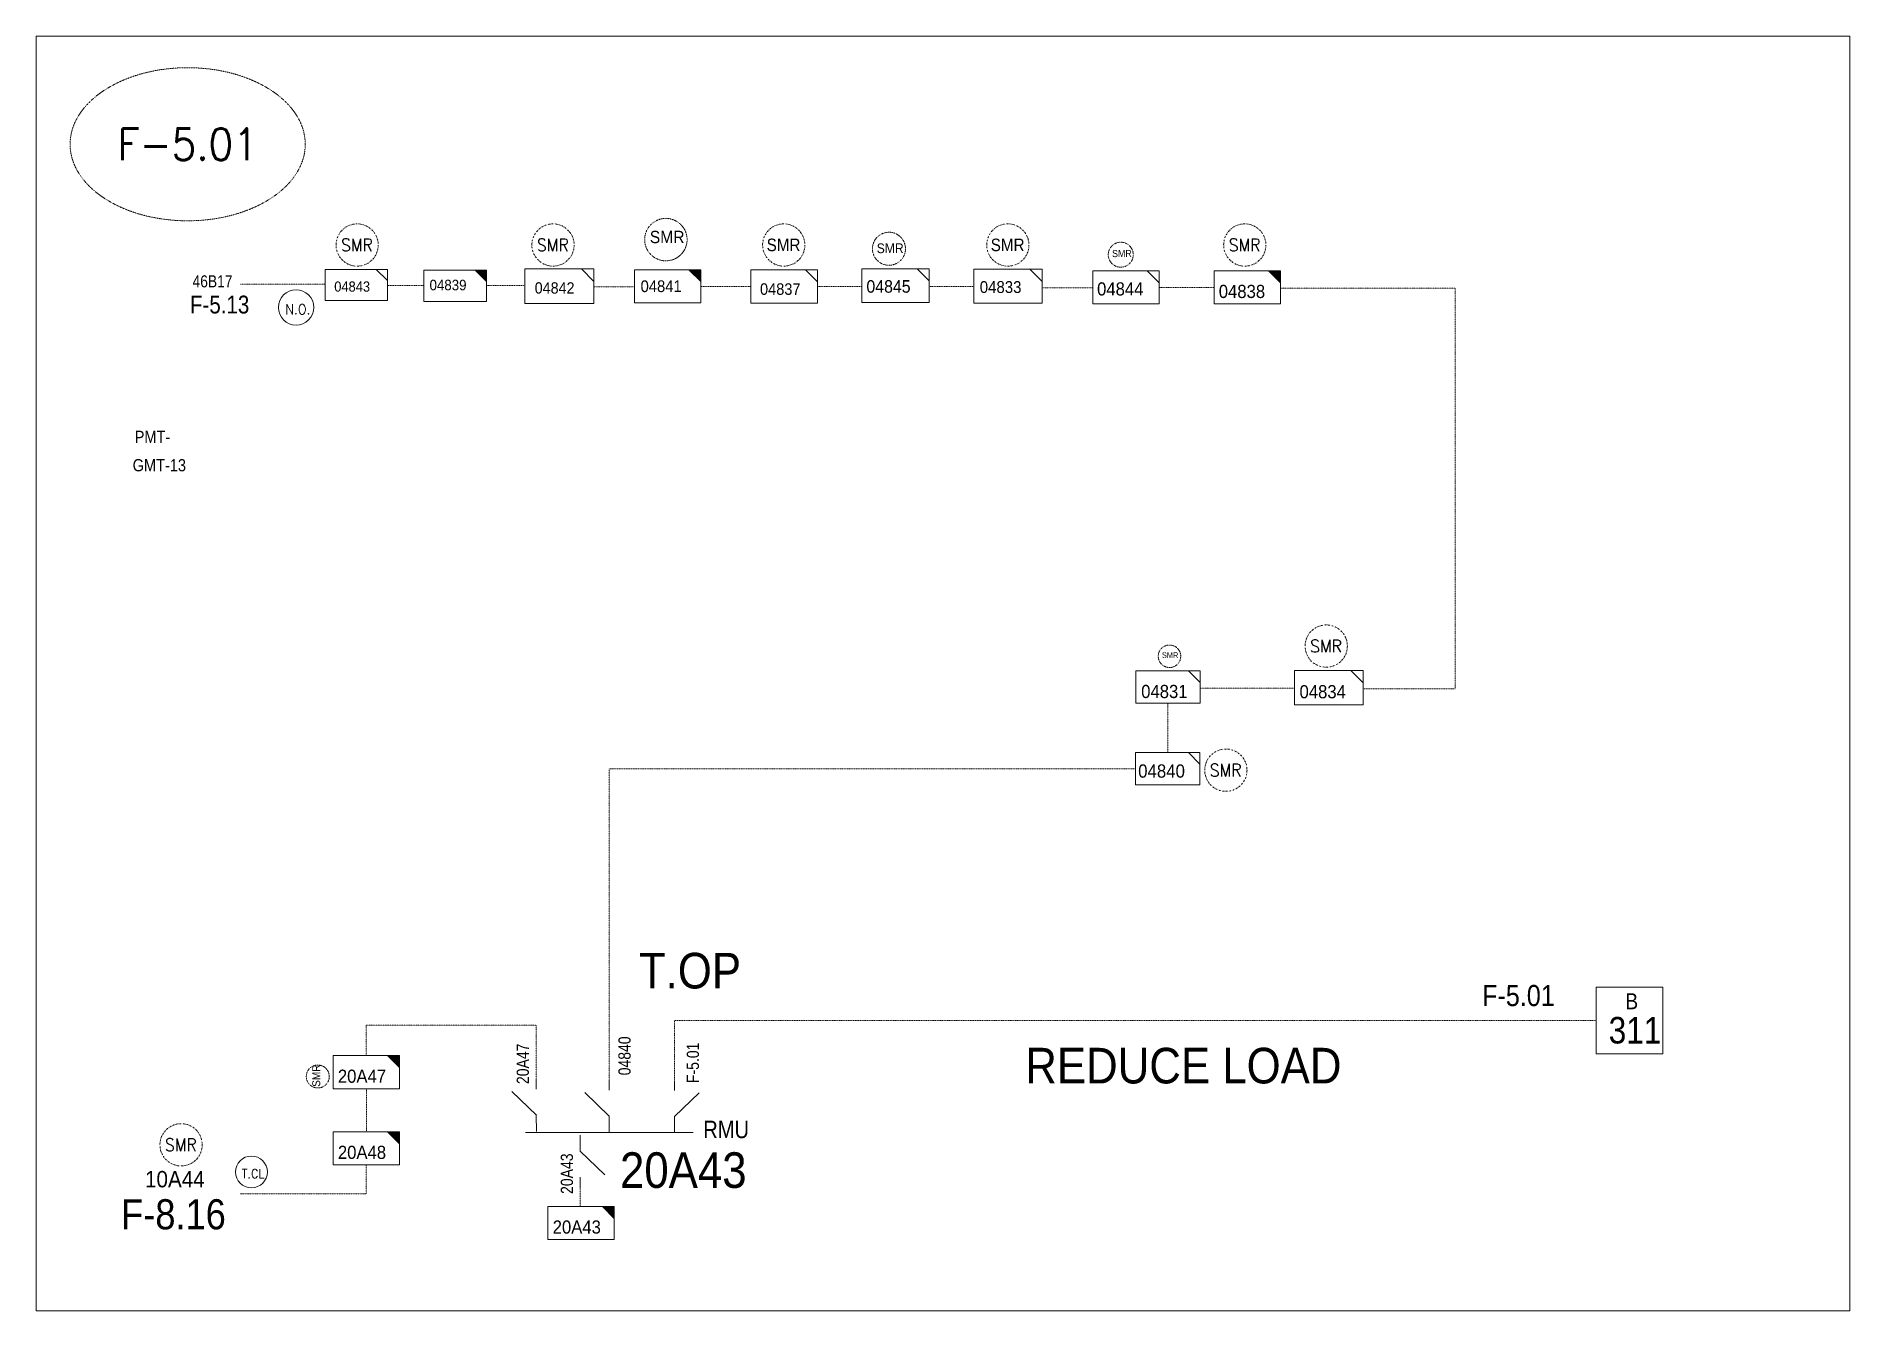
# Model space of a CAD drawing. Header units: metres. Extents: x 65984 to 144644, y -19036 to 23726.
# Drawn here: x 102976 to 103856, y 14701 to 15320 of the extents above; entities that cross this region are included whole.
import ezdxf
from ezdxf.enums import TextEntityAlignment as Align

# ---------------------------------------------------------------- set-up
doc = ezdxf.new("R2010")
doc.units = ezdxf.units.M
doc.header["$MEASUREMENT"] = 0
doc.linetypes.add('DGN Style 3', pattern=[0.013877, 0, -0.013877])
doc.linetypes.add('DGN Style 4', pattern=[1.6, 0.8, -0.4, 0, -0.4])
doc.layers.get('0').update_dxf_attribs({"color": 95, "lineweight": 40})
for name, color, linetype, lineweight in [('d_eos', 111, 'Continuous', 40), ('d_eos no', 121, 'Continuous', 40), ('d_switch', 95, 'Continuous', 40), ('d_tf no', 6, 'Continuous', 40), ('d_ug cable', 95, 'Continuous', 40), ('FDR  1  05', 172, 'Continuous', 40), ('fedr no', 95, 'Continuous', 40), ('GRID STATION 01', 7, 'Continuous', 40), ('Level 37', 7, 'Continuous', 0), ('O H MAIN FEEDER', 4, 'Continuous', 100), ('SW N O', 114, 'Continuous', 30)]:
    doc.layers.add(name, color=color, linetype=linetype, lineweight=lineweight)
doc.styles.add('NASKHF', font='naskhf.shx', dxfattribs={"height": 8})
doc.styles.add('Style-Arial', font='arial.ttf')
doc.styles.add('Style-ENGINEERING', font='ENGINEERING.shx')
doc.styles.add('Style-msdefault', font='msdefault.shx')
doc.styles.add('Style-simplex', font='simplex.shx')
doc.styles.add('Style-STANDARD', font='STANDARD.shx')

msp = doc.modelspace()

# ---------------------------------------------------------------- texts
at = {"layer": 'd_eos no', "color": 7, "linetype": 'Continuous', "lineweight": 13, "style": 'Style-Arial', "width": 0.88}
for s, p in [('T.OP', (103268.2, 14874.8)), ('REDUCE LOAD ', (103455.67, 14828.71)), ('20A43', (103259.02, 14778.01))]:
    msp.add_text(s, height=17.28, dxfattribs=at).set_placement(p, align=Align.TOP_LEFT)
at = {"layer": 'd_switch', "color": 7, "linetype": 'Continuous', "lineweight": 13, "style": 'Style-ENGINEERING', "width": 0.857143}
msp.add_text('20A47', height=5.927, rotation=90.00107, dxfattribs=at).set_placement((103214.81, 14811.13))
for s, p in [('04840', (103258.24, 14815.37)), ('F-5.01', (103291.42, 14811.61)), ('20A43', (103230.28, 14757.81))]:
    msp.add_text(s, height=5.927, rotation=89.99963, dxfattribs=at).set_placement(p, align=Align.TOP_LEFT)
at = {"layer": 'd_switch', "color": 55, "linetype": 'Continuous', "lineweight": 13, "style": 'Style-msdefault', "width": 0.9}
msp.add_text('F-8.16', height=14.604, dxfattribs=at).set_placement((103067.75, 14755.23), align=Align.TOP_RIGHT)
at = {"layer": 'd_switch', "color": 7, "linetype": 'Continuous', "lineweight": 13, "insert": (103071, 15203.62), "char_height": 5.8542, "attachment_point": 3, "style": 'NASKHF'}
msp.add_mtext('\\Fmsdefault;\\H1x;\\W0.857143;46B17', dxfattribs=at)
at = {"layer": 'd_switch', "color": 55, "linetype": 'Continuous', "lineweight": 13, "insert": (103079.14, 15193.77), "char_height": 8.6875, "attachment_point": 3, "style": 'NASKHF'}
msp.add_mtext('\\Fmsdefault;\\H1x;\\W0.857143;F-5.13', dxfattribs=at)
at = {"layer": 'd_tf no', "color": 1, "linetype": 'Continuous', "lineweight": 13, "style": 'Style-msdefault', "width": 0.947368}
msp.add_text('SMR', height=5.995, dxfattribs=at).set_placement((103273.47, 15225.21), align=Align.TOP_LEFT)
at = {"layer": 'd_tf no', "color": 1, "linetype": 'Continuous', "lineweight": 13, "ltscale": 1.659908, "style": 'Style-simplex', "width": 0.909091}
for p in [(103131.37, 15218.33), (103226.41, 15218.33), (103562.09, 15218.33), (103601.6, 15023.68), (103552.91, 14963.46), (103045.94, 14781.66)]:
    msp.add_text('SMR', height=6.068, dxfattribs=at).set_placement(p, align=Align.MIDDLE_CENTER)
at = {"layer": 'd_tf no', "color": 2, "linetype": 'Continuous', "lineweight": 13, "style": 'Style-msdefault', "width": 0.945946}
for s, height, p in [('04843', 4.939, (103120.37, 15200.63)), ('04842', 5.488, (103217.64, 15200.23)), ('04841', 5.667, (103269.01, 15201.14)), ('04837', 5.595, (103326.95, 15199.73)), ('04845', 6.096, (103378.59, 15201.27)), ('04833', 5.754, (103433.59, 15200.79)), ('04844', 6.394, (103490.51, 15200.21)), ('04838', 6.394, (103549.56, 15198.99)), ('04831', 6.394, (103511.92, 15004.85)), ('04834', 6.394, (103588.75, 15004.73)), ('04840', 6.453, (103510.45, 14966.27)), ('20A47', 6.394, (103122.12, 14818.13))]:
    msp.add_text(s, height=height, dxfattribs=at).set_placement(p, align=Align.TOP_LEFT)
at = {"layer": 'd_tf no', "color": 3, "linetype": 'Continuous', "lineweight": 13, "style": 'Style-msdefault', "width": 0.945946}
for s, height, p in [('04839', 5.101, (103166.6, 15201.45)), ('20A48', 6.394, (103122.13, 14781.19)), ('20A43', 6.394, (103226.36, 14744.94))]:
    msp.add_text(s, height=height, dxfattribs=at).set_placement(p, align=Align.TOP_LEFT)
at = {"layer": 'd_tf no', "color": 2, "linetype": 'Continuous', "lineweight": 40, "style": 'Style-msdefault', "width": 0.945946}
msp.add_text('10A44', height=7.933, dxfattribs=at).set_placement((103028.52, 14768.94), align=Align.TOP_LEFT)
at = {"layer": 'd_tf no', "color": 1, "linetype": 'Continuous', "lineweight": 13, "ltscale": 1.659908, "char_height": 6.0682, "width": 16.2307, "attachment_point": 5, "line_spacing_factor": 0.6, "style": 'Style-ENGINEERING'}
for insert in [(103338.38, 15218.33), (103447.11, 15218.33)]:
    msp.add_mtext('\\H1x;\\W0.909091;SMR', dxfattribs=dict(at, insert=insert))
at = {"layer": 'd_tf no', "color": 1, "lineweight": 13, "insert": (103383.6, 15219.12), "char_height": 4.7493, "attachment_point": 1, "style": 'NASKHF'}
msp.add_mtext('\\Fmsdefault;\\H1x;\\W0.925;SMR\\P', dxfattribs=at)
at = {"layer": 'd_tf no', "color": 2, "lineweight": 13, "attachment_point": 1, "style": 'NASKHF'}
for insert, char_height in [((103497.79, 15215.91), 3.4734), ((103521.97, 15020.67), 2.8143)]:
    msp.add_mtext('\\Fmsdefault;\\H1x;\\W0.925;SMR\\P', dxfattribs=dict(at, insert=insert, char_height=char_height))
at = {"layer": 'd_tf no', "color": 1, "linetype": 'Continuous', "lineweight": 40, "insert": (103109.7, 14809.79), "char_height": 3.8413, "attachment_point": 1, "rotation": 90.00107, "style": 'NASKHF'}
msp.add_mtext('\\Fmsdefault;\\H1x;\\W0.945946;SMR^I', dxfattribs=at)
at = {"layer": 'fedr no', "color": 6, "linetype": 'Continuous', "lineweight": 13, "insert": (103049.24, 15267.22), "char_height": 15.297, "attachment_point": 5, "style": 'Style-STANDARD'}
msp.add_mtext('F-5.01', dxfattribs=at)
at = {"layer": 'GRID STATION 01', "linetype": 'Continuous', "lineweight": 13, "style": 'Style-msdefault', "width": 0.888889}
for s, height, p in [('PMT-', 5.94, (103023.55, 15128.19)), ('GMT-13', 5.94, (103022.54, 15114.42)), ('F-5.01', 10.264, (103677.34, 14859.22))]:
    msp.add_text(s, height=height, dxfattribs=at).set_placement(p, align=Align.TOP_LEFT)
at = {"layer": 'GRID STATION 01', "color": 3, "linetype": 'Continuous', "lineweight": 13, "style": 'Style-msdefault', "width": 0.888889}
msp.add_text('B', height=7.78, dxfattribs=at).set_placement((103746.87, 14855.21), align=Align.TOP_LEFT)
at = {"layer": 'GRID STATION 01', "color": 7, "linetype": 'Continuous', "lineweight": 13, "style": 'Style-msdefault', "width": 0.888889}
msp.add_text('311', height=12.88, dxfattribs=at).set_placement((103738.76, 14843.69), align=Align.TOP_LEFT)
at = {"layer": 'Level 37', "color": 7, "linetype": 'Continuous', "lineweight": 13, "style": 'Style-msdefault', "width": 0.86}
msp.add_text('RMU', height=8.467, rotation=0.00037, dxfattribs=at).set_placement((103321.62, 14793.34), align=Align.TOP_RIGHT)

# ---------------------------------------------------------------- blocks, each defined once
blk = doc.blocks.new('TF_8')
at = {"color": 0, "linetype": 'ByBlock', "lineweight": -2}
blk.add_line((6.3, 4.95), (9.9, 1.35), dxfattribs=at)
blk.add_3dface([(-10.1, 4.95), (9.9, 4.95), (9.9, -5.05), (-10.1, -5.05)], dxfattribs=at)
blk = doc.blocks.new('exist.us-1000kva')
at = {"color": 0, "linetype": 'ByBlock', "lineweight": -2, "flags": 128}
blk.add_lwpolyline([(40, 12.9), (32.8, 20), (40, 20)], close=True, dxfattribs=at)
at = {"color": 0, "linetype": 'ByBlock', "lineweight": -2, "extrusion": (0, 0, -1)}
blk.add_solid([(-40, 12.9), (-32.8, 20), (-40, 20)], dxfattribs=at)
at = {"color": 0, "linetype": 'ByBlock', "lineweight": -2, "xscale": 2, "yscale": 2}
blk.add_blockref('TF_8', (20.2, 10.1), dxfattribs=at)
blk = doc.blocks.new('*U4142')
at = {"layer": 'SW N O', "color": 80, "lineweight": 13}
blk.add_circle((0, 0), 16.8, dxfattribs=at)
at = {"layer": 'SW N O', "color": 80, "lineweight": 13, "insert": (1.7, -1.8), "char_height": 9.6, "attachment_point": 5, "line_spacing_factor": 0.6, "style": 'Style-STANDARD'}
blk.add_mtext('N.O.', dxfattribs=at)
blk = doc.blocks.new('*U4204')
at = {"layer": 'SW N O', "color": 80, "lineweight": 13}
blk.add_circle((0, 0), 16.8, dxfattribs=at)
at = {"layer": 'SW N O', "color": 80, "lineweight": 13, "insert": (1.7, -1.8), "char_height": 9.6, "attachment_point": 5, "line_spacing_factor": 0.6, "style": 'Style-STANDARD'}
blk.add_mtext('T.CL', dxfattribs=at)

# ---------------------------------------------------------------- linework, layer by layer
at = {"layer": 'd_eos', "color": 7, "linetype": 'Continuous', "lineweight": 13, "ltscale": 1.080992}
for p, q in [((103218.42, 14808.66), (103218.42, 14813.44)), ((103253.78, 14808.19), (103253.78, 14812.98)), ((103285.53, 14808.03), (103285.53, 14812.81)), ((103218.43, 14796.05), (103206.57, 14807.56)), ((103253.77, 14795.59), (103241.92, 14807.1)), ((103285.53, 14795.31), (103297.39, 14806.82)), ((103218.43, 14788.18), (103218.42, 14796.05)), ((103253.78, 14787.71), (103253.78, 14795.59)), ((103285.53, 14787.55), (103285.53, 14795.42)), ((103213.24, 14787.55), (103294.54, 14787.55)), ((103239.74, 14786.4), (103239.74, 14778.53)), ((103239.74, 14778.53), (103251.6, 14767.02)), ((103239.74, 14765.92), (103239.74, 14761.14))]:
    msp.add_line(p, q, dxfattribs=at)
at = {"layer": 'd_ug cable', "color": 3, "linetype": 'DGN Style 3', "lineweight": 13}
for p, q in [((103116, 15199.34), (103074.87, 15199.34)), ((103146.34, 15198.72), (103163.9, 15198.72)), ((103194.28, 15198.73), (103212.8, 15198.73)), ((103246.5, 15198.1), (103266.01, 15198.1)), ((103298.21, 15198.12), (103322.57, 15198.12)), ((103354.89, 15198.13), (103376.4, 15198.13)), ((103408.92, 15198.14), (103430.65, 15198.14)), ((103463.92, 15197.47), (103488.45, 15197.47)), ((103520.64, 15197.74), (103547.29, 15197.74)), ((103135.95, 14808.73), (103135.94, 14787.98)), ((103239.74, 14761.14), (103239.74, 14751.73))]:
    msp.add_line(p, q, dxfattribs=at)
at = {"layer": 'd_ug cable', "color": 3, "linetype": 'DGN Style 3', "lineweight": 13, "flags": 128}
for points in [[(103664.3, 15197.35), (103579.51, 15197.35)], [(103664.3, 15003.22), (103664.3, 15197.35)], [(103540.56, 15003.22), (103586.32, 15003.22)], [(103524.83, 14972.11), (103524.83, 14995.8)], [(103664.22, 15002.96), (103619.78, 15002.96)], [(103508.95, 14964.07), (103253.77, 14964.07), (103253.77, 14812.7)], [(103218.42, 14813.44), (103218.42, 14839.63), (103135.93, 14839.63), (103135.93, 14824.92)], [(103732.67, 14842.03), (103285.54, 14842.03)], [(103285.54, 14842.03), (103285.54, 14813.06)], [(103074.79, 14757.82), (103135.93, 14757.82), (103135.93, 14771.89)]]:
    msp.add_lwpolyline(points, dxfattribs=at)
at = {"layer": 'd_ug cable', "color": 2, "linetype": 'DGN Style 4', "lineweight": 13}
for centre in [(103131.47, 15218.32), (103226.51, 15218.32), (103338.47, 15218.32), (103447.21, 15218.32), (103562.18, 15218.32), (103601.7, 15023.68), (103553.01, 14963.45), (103046.04, 14781.65)]:
    msp.add_circle(centre, 10.25, dxfattribs=at)
at = {"layer": 'd_ug cable', "color": 2, "linetype": 'DGN Style 3', "lineweight": 13}
for centre, radius in [((103281.28, 15220.93), 10.29), ((103389.53, 15216.5), 8.02), ((103112.38, 14814.8), 5.58)]:
    msp.add_circle(centre, radius, dxfattribs=at)
at = {"layer": 'd_ug cable', "color": 1, "linetype": 'DGN Style 3', "lineweight": 13}
for centre, radius in [((103502, 15213.61), 6.07), ((103525.66, 15018.74), 5.46)]:
    msp.add_circle(centre, radius, dxfattribs=at)
at = {"layer": 'fedr no', "color": 82, "linetype": 'DGN Style 3', "lineweight": 13, "true_color": 0x1dc70e}
msp.add_ellipse((103049.24, 15267.22), major_axis=(57.05, 0), ratio=0.651175, dxfattribs=at)
at = {"layer": 'GRID STATION 01', "color": 3, "lineweight": 13, "ltscale": 0.379284, "flags": 128}
msp.add_lwpolyline([(103765.04, 14825.85), (103765.04, 14858.22), (103732.67, 14858.22), (103732.67, 14825.85)], close=True, dxfattribs=at)
at = {"layer": 'O H MAIN FEEDER', "color": 140, "linetype": 'Continuous', "lineweight": 13, "flags": 128}
msp.add_lwpolyline([(102975.78, 15319.62), (103855.72, 15319.62), (103855.72, 14701.12), (102975.78, 14701.12)], close=True, dxfattribs=at)

# ---------------------------------------------------------------- block references
at = {"layer": 'FDR  1  05', "color": 2, "linetype": 'Continuous', "lineweight": 13, "rotation": 359.9999999999999}
for name, p, xscale, yscale, zscale in [('TF_8', (103131.26, 15198.99), 1.509949118704001, 1.509949118704001, 0.5375975484544828), ('TF_8', (103229.74, 15198.4), 1.677721243004445, 1.677721243004445, 0.5973306093938697), ('exist.us-1000kva', (103266.01, 15190.25), 0.8046630388963523, 0.8046630388963523, 0.7374451967825552), ('TF_8', (103338.88, 15198.32), 1.614417180644772, 1.614417180644772, 0.5973306093938697), ('TF_8', (103392.88, 15198.65), 1.631939530501216, 1.631939530501216, 0.5973306093938697), ('TF_8', (103447.44, 15198.42), 1.662378827284512, 1.662378827284512, 0.6637006771042997), ('TF_8', (103504.7, 15197.82), 1.609334908557703, 1.609334908557703, 0.7374451967825552), ('exist.us-1000kva', (103547.29, 15189.69), 0.8046630388963523, 0.8046630388963523, 0.7374451967825552), ('TF_8', (103525.06, 15003.89), 1.564857663304856, 1.564857663304856, 0.7374451967825552), ('TF_8', (103603.15, 15003.56), 1.665917380237282, 1.665917380237282, 0.7374451967825552), ('TF_8', (103524.97, 14964.25), 1.559516064994491, 1.559516064994491, 0.6637006771042997), ('exist.us-1000kva', (103119.84, 14808.82), 0.8046630388963523, 0.8046630388963523, 0.7374451967825552)]:
    msp.add_blockref(name, p, dxfattribs=dict(at, xscale=xscale, yscale=yscale, zscale=zscale))
at = {"layer": 'FDR  1  05', "color": 3, "linetype": 'Continuous', "lineweight": 13, "rotation": 359.9999999999999}
for p, xscale, yscale, zscale in [((103163.9, 15190.94), 0.7595214444470376, 0.7595214444470376, 0.6637006771042997), ((103119.85, 14771.89), 0.8046630388963523, 0.8046630388963523, 0.7374451967825552), ((103224.08, 14735.64), 0.8046630388963523, 0.8046630388963523, 0.7374451967825552)]:
    msp.add_blockref('exist.us-1000kva', p, dxfattribs=dict(at, xscale=xscale, yscale=yscale, zscale=zscale))
at = {"layer": 'SW N O', "color": 80, "lineweight": 13}
for name, p, xscale, yscale, zscale in [('*U4142', (103101.85, 15188.02), 0.5098800330009463, 0.5098800330009463, 0.5098800330009463), ('*U4204', (103080.2, 14768.47), 0.4588920297008517, 0.4588920297008517, 0.4588920297008517)]:
    msp.add_blockref(name, p, dxfattribs=dict(at, xscale=xscale, yscale=yscale, zscale=zscale))

msp.set_redraw_order([(e.dxf.handle, doc.entitydb.next_handle()) for e in msp.query("TEXT MTEXT ATTDEF DIMENSION ARC_DIMENSION")])  # texts and dimensions are drawn at this point

doc.saveas('drawing.dxf')
